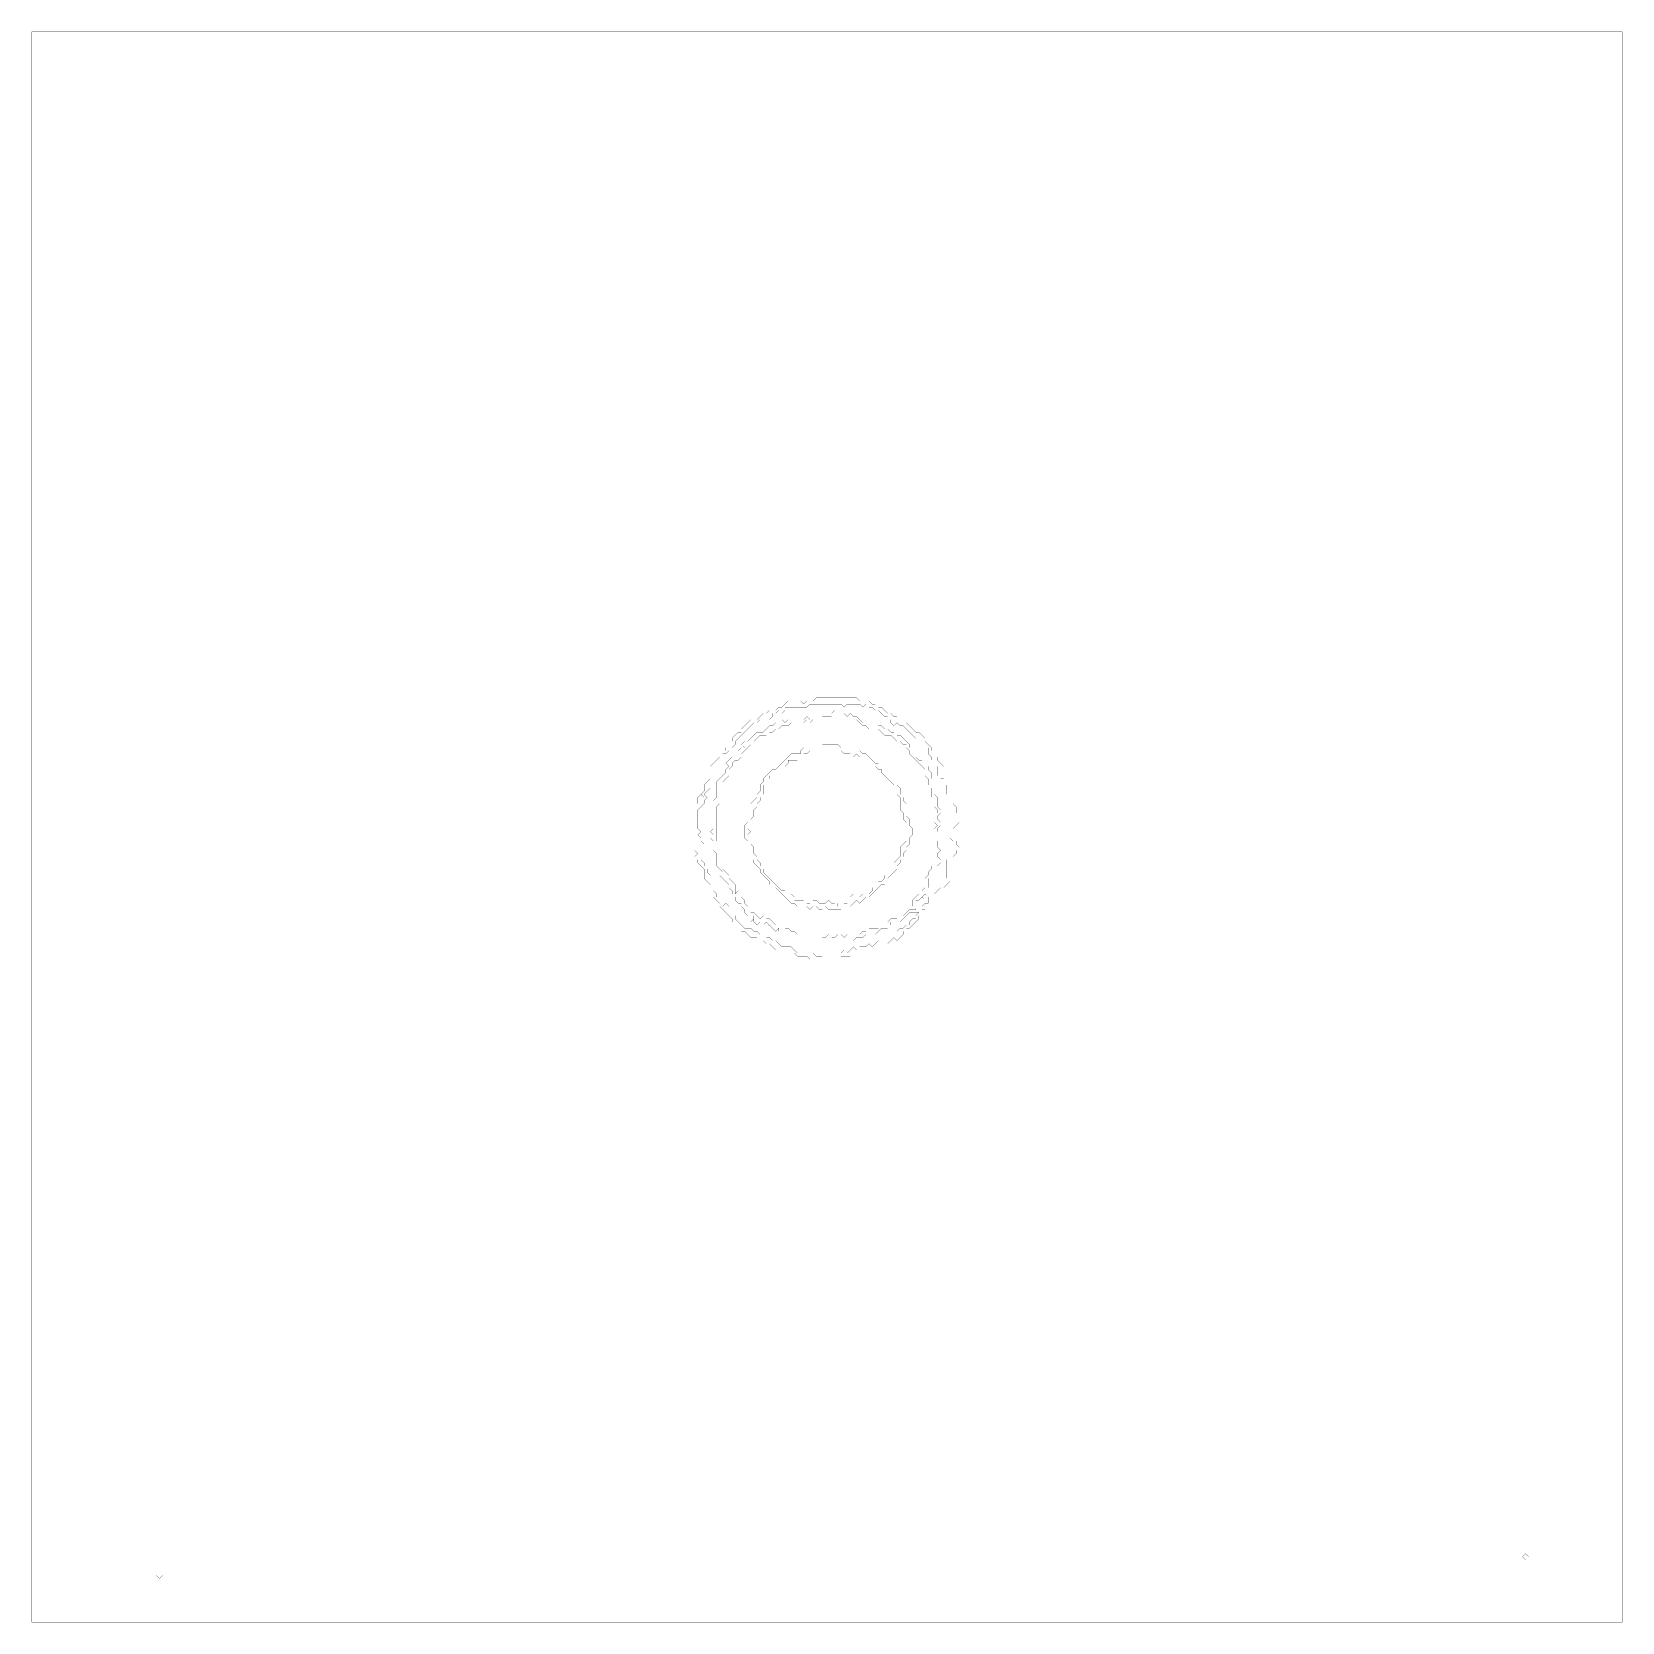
# Model space of a CAD drawing. Header units: metres. Extents: x 0 to 4981, y -4981 to 0.
import ezdxf

# ---------------------------------------------------------------- set-up
doc = ezdxf.new("R2010")
doc.units = ezdxf.units.M
doc.layers.add('conductor', color=1, linetype='Continuous')
doc.layers.add('substrate', color=5, linetype='Continuous')

msp = doc.modelspace()

# ---------------------------------------------------------------- linework, layer by layer
at = {"layer": 'conductor', "const_width": 0.5}
for points in [[(2436.5, -2105.2), (2426.8, -2114.9), (2417, -2114.9), (2407.3, -2114.9), (2397.5, -2114.9), (2387.8, -2114.9), (2378, -2114.9), (2368.3, -2114.9), (2358.6, -2114.9), (2358.6, -2124.6), (2348.8, -2134.4), (2339.1, -2124.6), (2329.3, -2134.4), (2319.6, -2134.4), (2319.6, -2144.1), (2309.8, -2153.9), (2300.1, -2144.1), (2290.3, -2153.9), (2280.6, -2153.9), (2270.8, -2163.6), (2261.1, -2163.6), (2251.3, -2173.4), (2241.6, -2183.1), (2231.9, -2192.9), (2222.1, -2202.6), (2212.4, -2212.4), (2202.6, -2222.1), (2202.6, -2231.9), (2192.9, -2241.6), (2183.1, -2241.6), (2183.1, -2251.3), (2173.4, -2261.1), (2163.6, -2261.1), (2163.6, -2270.8), (2163.6, -2280.6), (2153.9, -2290.3), (2144.1, -2300.1), (2134.4, -2309.8), (2134.4, -2319.6), (2134.4, -2329.3), (2134.4, -2339.1), (2124.6, -2348.8), (2124.6, -2358.6), (2124.6, -2368.3), (2114.9, -2378), (2105.2, -2387.8), (2114.9, -2397.5), (2105.2, -2407.3), (2105.2, -2417), (2095.4, -2426.8), (2085.7, -2436.5), (2085.7, -2446.3), (2085.7, -2456), (2085.7, -2465.8), (2085.7, -2475.5), (2085.7, -2485.3), (2085.7, -2495), (2095.4, -2504.7), (2085.7, -2514.5), (2095.4, -2524.2), (2095.4, -2534), (2105.2, -2543.7), (2095.4, -2553.5), (2085.7, -2563.2), (2095.4, -2573), (2095.4, -2582.7), (2095.4, -2592.5), (2105.2, -2602.2), (2105.2, -2612), (2114.9, -2621.7), (2114.9, -2631.4), (2124.6, -2641.2), (2124.6, -2650.9), (2124.6, -2660.7), (2134.4, -2670.4), (2134.4, -2680.2), (2134.4, -2689.9), (2144.1, -2699.7), (2144.1, -2709.4), (2153.9, -2719.2), (2163.6, -2728.9), (2163.6, -2738.7), (2173.4, -2728.9), (2183.1, -2738.7), (2183.1, -2748.4), (2192.9, -2758.1), (2202.6, -2767.9), (2202.6, -2777.6), (2212.4, -2787.4), (2222.1, -2797.1), (2231.9, -2806.9), (2241.6, -2806.9), (2251.3, -2806.9), (2261.1, -2816.6), (2270.8, -2816.6), (2280.6, -2826.4), (2290.3, -2826.4), (2300.1, -2836.1), (2309.8, -2836.1), (2319.6, -2845.9), (2329.3, -2845.9), (2339.1, -2855.6), (2348.8, -2865.4), (2358.6, -2865.4), (2368.3, -2865.4), (2378, -2865.4), (2387.8, -2875.1), (2397.5, -2884.8), (2407.3, -2884.8), (2417, -2884.8), (2426.8, -2884.8), (2436.5, -2884.8), (2446.3, -2884.8), (2456, -2894.6), (2465.8, -2894.6), (2475.5, -2894.6), (2485.3, -2884.8), (2495, -2884.8), (2504.7, -2884.8), (2514.5, -2884.8), (2524.2, -2884.8), (2534, -2884.8), (2543.7, -2875.1), (2553.5, -2884.8), (2563.2, -2875.1), (2573, -2865.4), (2582.7, -2875.1), (2592.5, -2865.4), (2602.2, -2865.4), (2612, -2865.4), (2621.7, -2855.6), (2631.4, -2865.4), (2641.2, -2855.6), (2650.9, -2845.9), (2660.7, -2845.9), (2670.4, -2845.9), (2680.2, -2836.1), (2689.9, -2826.4), (2699.7, -2826.4), (2709.4, -2826.4), (2709.4, -2816.6), (2719.2, -2806.9), (2728.9, -2806.9), (2738.7, -2797.1), (2748.4, -2797.1), (2748.4, -2787.4), (2758.1, -2777.6), (2767.9, -2777.6), (2767.9, -2767.9), (2777.6, -2758.1), (2767.9, -2758.1), (2758.1, -2758.1), (2748.4, -2758.1), (2738.7, -2767.9), (2728.9, -2777.6), (2719.2, -2787.4), (2709.4, -2787.4), (2699.7, -2787.4), (2689.9, -2787.4), (2689.9, -2797.1), (2680.2, -2806.9), (2670.4, -2806.9), (2660.7, -2806.9), (2650.9, -2816.6), (2641.2, -2826.4), (2631.4, -2826.4), (2621.7, -2826.4), (2612, -2826.4), (2602.2, -2836.1), (2592.5, -2836.1), (2582.7, -2836.1), (2573, -2845.9), (2563.2, -2845.9), (2553.5, -2845.9), (2543.7, -2845.9), (2534, -2845.9), (2524.2, -2845.9), (2514.5, -2845.9), (2504.7, -2845.9), (2495, -2845.9), (2485.3, -2845.9), (2475.5, -2845.9), (2465.8, -2845.9), (2456, -2845.9), (2446.3, -2845.9), (2436.5, -2845.9), (2426.8, -2845.9), (2417, -2845.9), (2407.3, -2845.9), (2397.5, -2845.9), (2387.8, -2836.1), (2378, -2826.4), (2368.3, -2826.4), (2358.6, -2826.4), (2348.8, -2826.4), (2339.1, -2816.6), (2339.1, -2806.9), (2329.3, -2816.6), (2319.6, -2806.9), (2309.8, -2797.1), (2300.1, -2787.4), (2290.3, -2797.1), (2280.6, -2787.4), (2270.8, -2797.1), (2261.1, -2787.4), (2261.1, -2777.6), (2261.1, -2767.9), (2261.1, -2777.6), (2251.3, -2787.4), (2241.6, -2777.6), (2241.6, -2767.9), (2231.9, -2758.1), (2231.9, -2748.4), (2222.1, -2738.7), (2222.1, -2728.9), (2212.4, -2728.9), (2202.6, -2719.2), (2202.6, -2709.4), (2192.9, -2699.7), (2192.9, -2689.9), (2183.1, -2680.2), (2183.1, -2670.4), (2173.4, -2660.7), (2163.6, -2650.9), (2153.9, -2641.2), (2163.6, -2631.4), (2153.9, -2621.7), (2144.1, -2612), (2144.1, -2602.2), (2144.1, -2592.5), (2144.1, -2582.7), (2144.1, -2573), (2134.4, -2563.2), (2134.4, -2553.5), (2134.4, -2543.7), (2134.4, -2534), (2124.6, -2524.2), (2134.4, -2514.5), (2124.6, -2504.7), (2134.4, -2495), (2134.4, -2485.3), (2134.4, -2475.5), (2134.4, -2465.8), (2134.4, -2456), (2134.4, -2446.3), (2134.4, -2436.5), (2134.4, -2426.8), (2134.4, -2417), (2134.4, -2407.3), (2144.1, -2397.5), (2144.1, -2387.8), (2144.1, -2378), (2144.1, -2368.3), (2144.1, -2358.6), (2144.1, -2348.8), (2153.9, -2339.1), (2163.6, -2329.3), (2173.4, -2319.6), (2173.4, -2309.8), (2183.1, -2300.1), (2173.4, -2290.3), (2183.1, -2280.6), (2192.9, -2270.8), (2202.6, -2270.8), (2212.4, -2261.1), (2212.4, -2251.3), (2222.1, -2241.6), (2231.9, -2241.6), (2222.1, -2231.9), (2231.9, -2222.1), (2241.6, -2222.1), (2251.3, -2212.4), (2261.1, -2202.6), (2270.8, -2192.9), (2280.6, -2192.9), (2290.3, -2192.9), (2300.1, -2183.1), (2309.8, -2173.4), (2319.6, -2173.4), (2329.3, -2163.6), (2339.1, -2163.6), (2348.8, -2153.9), (2358.6, -2163.6), (2368.3, -2153.9), (2378, -2153.9), (2387.8, -2153.9), (2397.5, -2153.9), (2407.3, -2153.9), (2417, -2153.9), (2426.8, -2144.1), (2436.5, -2153.9), (2446.3, -2144.1), (2456, -2134.4), (2465.8, -2134.4), (2475.5, -2134.4), (2485.3, -2134.4), (2495, -2134.4), (2504.7, -2134.4), (2514.5, -2124.6), (2524.2, -2134.4), (2534, -2134.4), (2543.7, -2134.4), (2553.5, -2144.1), (2563.2, -2134.4), (2573, -2144.1), (2582.7, -2144.1), (2592.5, -2153.9), (2602.2, -2163.6), (2612, -2163.6), (2621.7, -2163.6), (2631.4, -2163.6), (2641.2, -2163.6), (2650.9, -2173.4), (2660.7, -2173.4), (2670.4, -2183.1), (2680.2, -2183.1), (2689.9, -2192.9), (2699.7, -2192.9), (2709.4, -2202.6), (2719.2, -2202.6), (2728.9, -2212.4), (2738.7, -2222.1), (2748.4, -2231.9), (2748.4, -2241.6), (2758.1, -2251.3), (2767.9, -2261.1), (2767.9, -2270.8), (2777.6, -2280.6), (2787.4, -2280.6), (2797.1, -2290.3), (2806.9, -2300.1), (2806.9, -2309.8), (2816.6, -2319.6), (2816.6, -2329.3), (2816.6, -2339.1), (2826.4, -2348.8), (2826.4, -2358.6), (2826.4, -2368.3), (2826.4, -2378), (2826.4, -2387.8), (2836.1, -2397.5), (2836.1, -2407.3), (2836.1, -2417), (2836.1, -2426.8), (2845.9, -2436.5), (2845.9, -2446.3), (2836.1, -2456), (2836.1, -2465.8), (2845.9, -2475.5), (2845.9, -2485.3), (2836.1, -2495), (2836.1, -2504.7), (2845.9, -2514.5), (2845.9, -2524.2), (2836.1, -2534), (2836.1, -2543.7), (2836.1, -2553.5), (2845.9, -2563.2), (2836.1, -2573), (2836.1, -2582.7), (2845.9, -2592.5), (2845.9, -2602.2), (2836.1, -2612), (2826.4, -2612), (2826.4, -2621.7), (2826.4, -2631.4), (2816.6, -2641.2), (2806.9, -2650.9), (2806.9, -2660.7), (2806.9, -2670.4), (2806.9, -2680.2), (2797.1, -2689.9), (2797.1, -2699.7), (2787.4, -2709.4), (2777.6, -2719.2), (2767.9, -2719.2), (2767.9, -2728.9), (2767.9, -2738.7), (2777.6, -2738.7), (2787.4, -2738.7), (2797.1, -2728.9), (2806.9, -2728.9), (2806.9, -2719.2), (2806.9, -2709.4), (2816.6, -2699.7), (2826.4, -2699.7), (2836.1, -2689.9), (2845.9, -2680.2), (2845.9, -2670.4), (2855.6, -2660.7), (2865.4, -2650.9), (2865.4, -2641.2), (2865.4, -2631.4), (2865.4, -2621.7), (2865.4, -2612), (2865.4, -2602.2), (2865.4, -2592.5), (2875.1, -2582.7), (2884.8, -2573), (2884.8, -2563.2), (2884.8, -2553.5), (2884.8, -2543.7), (2884.8, -2534), (2875.1, -2524.2), (2875.1, -2514.5), (2865.4, -2504.7), (2875.1, -2495), (2884.8, -2485.3), (2884.8, -2475.5), (2884.8, -2465.8), (2884.8, -2456), (2884.8, -2446.3), (2884.8, -2436.5), (2875.1, -2426.8), (2875.1, -2417), (2875.1, -2407.3), (2875.1, -2397.5), (2865.4, -2387.8), (2865.4, -2378), (2865.4, -2368.3), (2865.4, -2358.6), (2855.6, -2348.8), (2855.6, -2339.1), (2845.9, -2339.1), (2836.1, -2329.3), (2836.1, -2319.6), (2836.1, -2309.8), (2836.1, -2300.1), (2826.4, -2290.3), (2816.6, -2280.6), (2816.6, -2270.8), (2806.9, -2261.1), (2806.9, -2251.3), (2806.9, -2241.6), (2797.1, -2231.9), (2787.4, -2222.1), (2777.6, -2212.4), (2767.9, -2212.4), (2758.1, -2202.6), (2748.4, -2192.9), (2738.7, -2183.1), (2728.9, -2173.4), (2719.2, -2173.4), (2709.4, -2163.6), (2699.7, -2173.4), (2689.9, -2163.6), (2689.9, -2153.9), (2680.2, -2144.1), (2670.4, -2144.1), (2660.7, -2134.4), (2650.9, -2124.6), (2641.2, -2124.6), (2631.4, -2114.9), (2621.7, -2114.9), (2612, -2105.2), (2602.2, -2114.9), (2592.5, -2105.2), (2582.7, -2105.2), (2573, -2105.2), (2563.2, -2105.2), (2553.5, -2105.2), (2543.7, -2114.9), (2534, -2105.2), (2524.2, -2105.2), (2514.5, -2105.2), (2504.7, -2105.2), (2495, -2105.2), (2485.3, -2105.2), (2475.5, -2105.2), (2465.8, -2105.2), (2456, -2105.2), (2446.3, -2105.2)], [(2436.5, -2251.3), (2426.8, -2261.1), (2417, -2261.1), (2407.3, -2270.8), (2397.5, -2280.6), (2387.8, -2280.6), (2378, -2280.6), (2368.3, -2280.6), (2368.3, -2290.3), (2358.6, -2300.1), (2348.8, -2300.1), (2339.1, -2309.8), (2329.3, -2319.6), (2319.6, -2329.3), (2309.8, -2329.3), (2309.8, -2339.1), (2300.1, -2348.8), (2290.3, -2358.6), (2290.3, -2368.3), (2290.3, -2378), (2290.3, -2387.8), (2280.6, -2397.5), (2280.6, -2407.3), (2270.8, -2417), (2270.8, -2426.8), (2261.1, -2436.5), (2261.1, -2446.3), (2261.1, -2456), (2251.3, -2465.8), (2251.3, -2475.5), (2251.3, -2485.3), (2241.6, -2495), (2251.3, -2504.7), (2241.6, -2514.5), (2251.3, -2524.2), (2251.3, -2534), (2251.3, -2543.7), (2261.1, -2553.5), (2261.1, -2563.2), (2261.1, -2573), (2270.8, -2582.7), (2270.8, -2592.5), (2280.6, -2602.2), (2280.6, -2612), (2290.3, -2621.7), (2290.3, -2631.4), (2300.1, -2641.2), (2309.8, -2650.9), (2319.6, -2660.7), (2329.3, -2670.4), (2339.1, -2680.2), (2348.8, -2689.9), (2358.6, -2689.9), (2368.3, -2699.7), (2378, -2699.7), (2387.8, -2709.4), (2387.8, -2719.2), (2397.5, -2719.2), (2407.3, -2719.2), (2417, -2719.2), (2426.8, -2728.9), (2436.5, -2728.9), (2446.3, -2719.2), (2456, -2719.2), (2465.8, -2728.9), (2475.5, -2728.9), (2485.3, -2728.9), (2495, -2719.2), (2504.7, -2728.9), (2514.5, -2728.9), (2524.2, -2738.7), (2524.2, -2728.9), (2534, -2719.2), (2543.7, -2728.9), (2553.5, -2728.9), (2563.2, -2719.2), (2563.2, -2709.4), (2573, -2699.7), (2582.7, -2709.4), (2592.5, -2709.4), (2602.2, -2699.7), (2612, -2699.7), (2621.7, -2699.7), (2631.4, -2689.9), (2631.4, -2680.2), (2641.2, -2670.4), (2650.9, -2660.7), (2660.7, -2660.7), (2670.4, -2650.9), (2670.4, -2641.2), (2680.2, -2631.4), (2689.9, -2621.7), (2699.7, -2612), (2699.7, -2602.2), (2709.4, -2592.5), (2719.2, -2582.7), (2719.2, -2573), (2719.2, -2563.2), (2719.2, -2553.5), (2728.9, -2543.7), (2738.7, -2534), (2738.7, -2524.2), (2738.7, -2514.5), (2738.7, -2504.7), (2738.7, -2495), (2738.7, -2485.3), (2738.7, -2475.5), (2728.9, -2465.8), (2728.9, -2456), (2728.9, -2446.3), (2719.2, -2436.5), (2719.2, -2426.8), (2719.2, -2417), (2719.2, -2407.3), (2719.2, -2397.5), (2709.4, -2387.8), (2709.4, -2378), (2699.7, -2368.3), (2699.7, -2358.6), (2689.9, -2348.8), (2680.2, -2339.1), (2670.4, -2329.3), (2660.7, -2319.6), (2660.7, -2309.8), (2650.9, -2309.8), (2641.2, -2300.1), (2631.4, -2300.1), (2621.7, -2290.3), (2612, -2280.6), (2602.2, -2270.8), (2592.5, -2270.8), (2582.7, -2261.1), (2573, -2270.8), (2563.2, -2261.1), (2553.5, -2261.1), (2543.7, -2261.1), (2534, -2251.3), (2524.2, -2251.3), (2514.5, -2251.3), (2504.7, -2251.3), (2495, -2251.3), (2485.3, -2251.3), (2475.5, -2251.3), (2465.8, -2251.3), (2456, -2251.3), (2446.3, -2251.3)], [(2787.4, -2709.4), (2797.1, -2699.7), (2806.9, -2709.4), (2797.1, -2719.2)], [(2290.3, -2797.1), (2300.1, -2787.4), (2309.8, -2797.1), (2300.1, -2806.9)]]:
    msp.add_lwpolyline(points, close=True, dxfattribs=at)
at = {"layer": 'substrate', "const_width": 0.5}
for points in [[(0, 0), (0, -9.7), (0, -19.5), (0, -29.2), (0, -39), (0, -48.7), (0, -58.5), (0, -68.2), (0, -78), (0, -87.7), (0, -97.5), (0, -107.2), (0, -117), (0, -126.7), (0, -136.4), (0, -146.2), (0, -155.9), (0, -165.7), (0, -175.4), (0, -185.2), (0, -194.9), (0, -204.7), (0, -214.4), (0, -224.2), (0, -233.9), (0, -243.7), (0, -253.4), (0, -263.1), (0, -272.9), (0, -282.6), (0, -292.4), (0, -302.1), (0, -311.9), (0, -321.6), (0, -331.4), (0, -341.1), (0, -350.9), (0, -360.6), (0, -370.4), (0, -380.1), (0, -389.8), (0, -399.6), (0, -409.3), (0, -419.1), (0, -428.8), (0, -438.6), (0, -448.3), (0, -458.1), (0, -467.8), (0, -477.6), (0, -487.3), (0, -497.1), (0, -506.8), (0, -516.5), (0, -526.3), (0, -536), (0, -545.8), (0, -555.5), (0, -565.3), (0, -575), (0, -584.8), (0, -594.5), (0, -604.3), (0, -614), (0, -623.8), (0, -633.5), (0, -643.2), (0, -653), (0, -662.7), (0, -672.5), (0, -682.2), (0, -692), (0, -701.7), (0, -711.5), (0, -721.2), (0, -731), (0, -740.7), (0, -750.4), (0, -760.2), (0, -769.9), (0, -779.7), (0, -789.4), (0, -799.2), (0, -808.9), (0, -818.7), (0, -828.4), (0, -838.2), (0, -847.9), (0, -857.7), (0, -867.4), (0, -877.1), (0, -886.9), (0, -896.6), (0, -906.4), (0, -916.1), (0, -925.9), (0, -935.6), (0, -945.4), (0, -955.1), (0, -964.9), (0, -974.6), (0, -984.4), (0, -994.1), (0, -1003.8), (0, -1013.6), (0, -1023.3), (0, -1033.1), (0, -1042.8), (0, -1052.6), (0, -1062.3), (0, -1072.1), (0, -1081.8), (0, -1091.6), (0, -1101.3), (0, -1111.1), (0, -1120.8), (0, -1130.5), (0, -1140.3), (0, -1150), (0, -1159.8), (0, -1169.5), (0, -1179.3), (0, -1189), (0, -1198.8), (0, -1208.5), (0, -1218.3), (0, -1228), (0, -1237.8), (0, -1247.5), (0, -1257.2), (0, -1267), (0, -1276.7), (0, -1286.5), (0, -1296.2), (0, -1306), (0, -1315.7), (0, -1325.5), (0, -1335.2), (0, -1345), (0, -1354.7), (0, -1364.5), (0, -1374.2), (0, -1383.9), (0, -1393.7), (0, -1403.4), (0, -1413.2), (0, -1422.9), (0, -1432.7), (0, -1442.4), (0, -1452.2), (0, -1461.9), (0, -1471.7), (0, -1481.4), (0, -1491.2), (0, -1500.9), (0, -1510.6), (0, -1520.4), (0, -1530.1), (0, -1539.9), (0, -1549.6), (0, -1559.4), (0, -1569.1), (0, -1578.9), (0, -1588.6), (0, -1598.4), (0, -1608.1), (0, -1617.9), (0, -1627.6), (0, -1637.3), (0, -1647.1), (0, -1656.8), (0, -1666.6), (0, -1676.3), (0, -1686.1), (0, -1695.8), (0, -1705.6), (0, -1715.3), (0, -1725.1), (0, -1734.8), (0, -1744.6), (0, -1754.3), (0, -1764), (0, -1773.8), (0, -1783.5), (0, -1793.3), (0, -1803), (0, -1812.8), (0, -1822.5), (0, -1832.3), (0, -1842), (0, -1851.8), (0, -1861.5), (0, -1871.2), (0, -1881), (0, -1890.7), (0, -1900.5), (0, -1910.2), (0, -1920), (0, -1929.7), (0, -1939.5), (0, -1949.2), (0, -1959), (0, -1968.7), (0, -1978.5), (0, -1988.2), (0, -1997.9), (0, -2007.7), (0, -2017.4), (0, -2027.2), (0, -2036.9), (0, -2046.7), (0, -2056.4), (0, -2066.2), (0, -2075.9), (0, -2085.7), (0, -2095.4), (0, -2105.2), (0, -2114.9), (0, -2124.6), (0, -2134.4), (0, -2144.1), (0, -2153.9), (0, -2163.6), (0, -2173.4), (0, -2183.1), (0, -2192.9), (0, -2202.6), (0, -2212.4), (0, -2222.1), (0, -2231.9), (0, -2241.6), (0, -2251.3), (0, -2261.1), (0, -2270.8), (0, -2280.6), (0, -2290.3), (0, -2300.1), (0, -2309.8), (0, -2319.6), (0, -2329.3), (0, -2339.1), (0, -2348.8), (0, -2358.6), (0, -2368.3), (0, -2378), (0, -2387.8), (0, -2397.5), (0, -2407.3), (0, -2417), (0, -2426.8), (0, -2436.5), (0, -2446.3), (0, -2456), (0, -2465.8), (0, -2475.5), (0, -2485.3), (0, -2495), (0, -2504.7), (0, -2514.5), (0, -2524.2), (0, -2534), (0, -2543.7), (0, -2553.5), (0, -2563.2), (0, -2573), (0, -2582.7), (0, -2592.5), (0, -2602.2), (0, -2612), (0, -2621.7), (0, -2631.4), (0, -2641.2), (0, -2650.9), (0, -2660.7), (0, -2670.4), (0, -2680.2), (0, -2689.9), (0, -2699.7), (0, -2709.4), (0, -2719.2), (0, -2728.9), (0, -2738.7), (0, -2748.4), (0, -2758.1), (0, -2767.9), (0, -2777.6), (0, -2787.4), (0, -2797.1), (0, -2806.9), (0, -2816.6), (0, -2826.4), (0, -2836.1), (0, -2845.9), (0, -2855.6), (0, -2865.4), (0, -2875.1), (0, -2884.8), (0, -2894.6), (0, -2904.3), (0, -2914.1), (0, -2923.8), (0, -2933.6), (0, -2943.3), (0, -2953.1), (0, -2962.8), (0, -2972.6), (0, -2982.3), (0, -2992.1), (0, -3001.8), (0, -3011.5), (0, -3021.3), (0, -3031), (0, -3040.8), (0, -3050.5), (0, -3060.3), (0, -3070), (0, -3079.8), (0, -3089.5), (0, -3099.3), (0, -3109), (0, -3118.8), (0, -3128.5), (0, -3138.2), (0, -3148), (0, -3157.7), (0, -3167.5), (0, -3177.2), (0, -3187), (0, -3196.7), (0, -3206.5), (0, -3216.2), (0, -3226), (0, -3235.7), (0, -3245.4), (0, -3255.2), (0, -3264.9), (0, -3274.7), (0, -3284.4), (0, -3294.2), (0, -3303.9), (0, -3313.7), (0, -3323.4), (0, -3333.2), (0, -3342.9), (0, -3352.7), (0, -3362.4), (0, -3372.1), (0, -3381.9), (0, -3391.6), (0, -3401.4), (0, -3411.1), (0, -3420.9), (0, -3430.6), (0, -3440.4), (0, -3450.1), (0, -3459.9), (0, -3469.6), (0, -3479.4), (0, -3489.1), (0, -3498.8), (0, -3508.6), (0, -3518.3), (0, -3528.1), (0, -3537.8), (0, -3547.6), (0, -3557.3), (0, -3567.1), (0, -3576.8), (0, -3586.6), (0, -3596.3), (0, -3606.1), (0, -3615.8), (0, -3625.5), (0, -3635.3), (0, -3645), (0, -3654.8), (0, -3664.5), (0, -3674.3), (0, -3684), (0, -3693.8), (0, -3703.5), (0, -3713.3), (0, -3723), (0, -3732.8), (0, -3742.5), (0, -3752.2), (0, -3762), (0, -3771.7), (0, -3781.5), (0, -3791.2), (0, -3801), (0, -3810.7), (0, -3820.5), (0, -3830.2), (0, -3840), (0, -3849.7), (0, -3859.5), (0, -3869.2), (0, -3878.9), (0, -3888.7), (0, -3898.4), (0, -3908.2), (0, -3917.9), (0, -3927.7), (0, -3937.4), (0, -3947.2), (0, -3956.9), (0, -3966.7), (0, -3976.4), (0, -3986.2), (0, -3995.9), (0, -4005.6), (0, -4015.4), (0, -4025.1), (0, -4034.9), (0, -4044.6), (0, -4054.4), (0, -4064.1), (0, -4073.9), (0, -4083.6), (0, -4093.4), (0, -4103.1), (0, -4112.9), (0, -4122.6), (0, -4132.3), (0, -4142.1), (0, -4151.8), (0, -4161.6), (0, -4171.3), (0, -4181.1), (0, -4190.8), (0, -4200.6), (0, -4210.3), (0, -4220.1), (0, -4229.8), (0, -4239.6), (0, -4249.3), (0, -4259), (0, -4268.8), (0, -4278.5), (0, -4288.3), (0, -4298), (0, -4307.8), (0, -4317.5), (0, -4327.3), (0, -4337), (0, -4346.8), (0, -4356.5), (0, -4366.2), (0, -4376), (0, -4385.7), (0, -4395.5), (0, -4405.2), (0, -4415), (0, -4424.7), (0, -4434.5), (0, -4444.2), (0, -4454), (0, -4463.7), (0, -4473.5), (0, -4483.2), (0, -4492.9), (0, -4502.7), (0, -4512.4), (0, -4522.2), (0, -4531.9), (0, -4541.7), (0, -4551.4), (0, -4561.2), (0, -4570.9), (0, -4580.7), (0, -4590.4), (0, -4600.2), (0, -4609.9), (0, -4619.6), (0, -4629.4), (0, -4639.1), (0, -4648.9), (0, -4658.6), (0, -4668.4), (0, -4678.1), (0, -4687.9), (0, -4697.6), (0, -4707.4), (0, -4717.1), (0, -4726.9), (0, -4736.6), (0, -4746.3), (0, -4756.1), (0, -4765.8), (0, -4775.6), (0, -4785.3), (0, -4795.1), (0, -4804.8), (0, -4814.6), (0, -4824.3), (0, -4834.1), (0, -4843.8), (0, -4853.6), (0, -4863.3), (0, -4873), (0, -4882.8), (0, -4892.5), (0, -4902.3), (0, -4912), (0, -4921.8), (0, -4931.5), (0, -4941.3), (0, -4951), (0, -4960.8), (0, -4970.5), (0, -4980.3), (9.7, -4980.3), (19.5, -4980.3), (29.2, -4980.3), (39, -4980.3), (48.7, -4980.3), (58.5, -4980.3), (68.2, -4980.3), (78, -4980.3), (87.7, -4980.3), (97.5, -4980.3), (107.2, -4980.3), (117, -4980.3), (126.7, -4980.3), (136.4, -4980.3), (146.2, -4980.3), (155.9, -4980.3), (165.7, -4980.3), (175.4, -4980.3), (185.2, -4980.3), (194.9, -4980.3), (204.7, -4980.3), (214.4, -4980.3), (224.2, -4980.3), (233.9, -4980.3), (243.7, -4980.3), (253.4, -4980.3), (263.1, -4980.3), (272.9, -4980.3), (282.6, -4980.3), (292.4, -4980.3), (302.1, -4980.3), (311.9, -4980.3), (321.6, -4980.3), (331.4, -4980.3), (341.1, -4980.3), (350.9, -4980.3), (360.6, -4980.3), (370.4, -4980.3), (380.1, -4980.3), (389.8, -4980.3), (399.6, -4980.3), (409.3, -4980.3), (419.1, -4980.3), (428.8, -4980.3), (438.6, -4980.3), (448.3, -4980.3), (458.1, -4980.3), (467.8, -4980.3), (477.6, -4980.3), (487.3, -4980.3), (497.1, -4980.3), (506.8, -4980.3), (516.5, -4980.3), (526.3, -4980.3), (536, -4980.3), (545.8, -4980.3), (555.5, -4980.3), (565.3, -4980.3), (575, -4980.3), (584.8, -4980.3), (594.5, -4980.3), (604.3, -4980.3), (614, -4980.3), (623.8, -4980.3), (633.5, -4980.3), (643.2, -4980.3), (653, -4980.3), (662.7, -4980.3), (672.5, -4980.3), (682.2, -4980.3), (692, -4980.3), (701.7, -4980.3), (711.5, -4980.3), (721.2, -4980.3), (731, -4980.3), (740.7, -4980.3), (750.4, -4980.3), (760.2, -4980.3), (769.9, -4980.3), (779.7, -4980.3), (789.4, -4980.3), (799.2, -4980.3), (808.9, -4980.3), (818.7, -4980.3), (828.4, -4980.3), (838.2, -4980.3), (847.9, -4980.3), (857.7, -4980.3), (867.4, -4980.3), (877.1, -4980.3), (886.9, -4980.3), (896.6, -4980.3), (906.4, -4980.3), (916.1, -4980.3), (925.9, -4980.3), (935.6, -4980.3), (945.4, -4980.3), (955.1, -4980.3), (964.9, -4980.3), (974.6, -4980.3), (984.4, -4980.3), (994.1, -4980.3), (1003.8, -4980.3), (1013.6, -4980.3), (1023.3, -4980.3), (1033.1, -4980.3), (1042.8, -4980.3), (1052.6, -4980.3), (1062.3, -4980.3), (1072.1, -4980.3), (1081.8, -4980.3), (1091.6, -4980.3), (1101.3, -4980.3), (1111.1, -4980.3), (1120.8, -4980.3), (1130.5, -4980.3), (1140.3, -4980.3), (1150, -4980.3), (1159.8, -4980.3), (1169.5, -4980.3), (1179.3, -4980.3), (1189, -4980.3), (1198.8, -4980.3), (1208.5, -4980.3), (1218.3, -4980.3), (1228, -4980.3), (1237.8, -4980.3), (1247.5, -4980.3), (1257.2, -4980.3), (1267, -4980.3), (1276.7, -4980.3), (1286.5, -4980.3), (1296.2, -4980.3), (1306, -4980.3), (1315.7, -4980.3), (1325.5, -4980.3), (1335.2, -4980.3), (1345, -4980.3), (1354.7, -4980.3), (1364.5, -4980.3), (1374.2, -4980.3), (1383.9, -4980.3), (1393.7, -4980.3), (1403.4, -4980.3), (1413.2, -4980.3), (1422.9, -4980.3), (1432.7, -4980.3), (1442.4, -4980.3), (1452.2, -4980.3), (1461.9, -4980.3), (1471.7, -4980.3), (1481.4, -4980.3), (1491.2, -4980.3), (1500.9, -4980.3), (1510.6, -4980.3), (1520.4, -4980.3), (1530.1, -4980.3), (1539.9, -4980.3), (1549.6, -4980.3), (1559.4, -4980.3), (1569.1, -4980.3), (1578.9, -4980.3), (1588.6, -4980.3), (1598.4, -4980.3), (1608.1, -4980.3), (1617.9, -4980.3), (1627.6, -4980.3), (1637.3, -4980.3), (1647.1, -4980.3), (1656.8, -4980.3), (1666.6, -4980.3), (1676.3, -4980.3), (1686.1, -4980.3), (1695.8, -4980.3), (1705.6, -4980.3), (1715.3, -4980.3), (1725.1, -4980.3), (1734.8, -4980.3), (1744.6, -4980.3), (1754.3, -4980.3), (1764, -4980.3), (1773.8, -4980.3), (1783.5, -4980.3), (1793.3, -4980.3), (1803, -4980.3), (1812.8, -4980.3), (1822.5, -4980.3), (1832.3, -4980.3), (1842, -4980.3), (1851.8, -4980.3), (1861.5, -4980.3), (1871.2, -4980.3), (1881, -4980.3), (1890.7, -4980.3), (1900.5, -4980.3), (1910.2, -4980.3), (1920, -4980.3), (1929.7, -4980.3), (1939.5, -4980.3), (1949.2, -4980.3), (1959, -4980.3), (1968.7, -4980.3), (1978.5, -4980.3), (1988.2, -4980.3), (1997.9, -4980.3), (2007.7, -4980.3), (2017.4, -4980.3), (2027.2, -4980.3), (2036.9, -4980.3), (2046.7, -4980.3), (2056.4, -4980.3), (2066.2, -4980.3), (2075.9, -4980.3), (2085.7, -4980.3), (2095.4, -4980.3), (2105.2, -4980.3), (2114.9, -4980.3), (2124.6, -4980.3), (2134.4, -4980.3), (2144.1, -4980.3), (2153.9, -4980.3), (2163.6, -4980.3), (2173.4, -4980.3), (2183.1, -4980.3), (2192.9, -4980.3), (2202.6, -4980.3), (2212.4, -4980.3), (2222.1, -4980.3), (2231.9, -4980.3), (2241.6, -4980.3), (2251.3, -4980.3), (2261.1, -4980.3), (2270.8, -4980.3), (2280.6, -4980.3), (2290.3, -4980.3), (2300.1, -4980.3), (2309.8, -4980.3), (2319.6, -4980.3), (2329.3, -4980.3), (2339.1, -4980.3), (2348.8, -4980.3), (2358.6, -4980.3), (2368.3, -4980.3), (2378, -4980.3), (2387.8, -4980.3), (2397.5, -4980.3), (2407.3, -4980.3), (2417, -4980.3), (2426.8, -4980.3), (2436.5, -4980.3), (2446.3, -4980.3), (2456, -4980.3), (2465.8, -4980.3), (2475.5, -4980.3), (2485.3, -4980.3), (2495, -4980.3), (2504.7, -4980.3), (2514.5, -4980.3), (2524.2, -4980.3), (2534, -4980.3), (2543.7, -4980.3), (2553.5, -4980.3), (2563.2, -4980.3), (2573, -4980.3), (2582.7, -4980.3), (2592.5, -4980.3), (2602.2, -4980.3), (2612, -4980.3), (2621.7, -4980.3), (2631.4, -4980.3), (2641.2, -4980.3), (2650.9, -4980.3), (2660.7, -4980.3), (2670.4, -4980.3), (2680.2, -4980.3), (2689.9, -4980.3), (2699.7, -4980.3), (2709.4, -4980.3), (2719.2, -4980.3), (2728.9, -4980.3), (2738.7, -4980.3), (2748.4, -4980.3), (2758.1, -4980.3), (2767.9, -4980.3), (2777.6, -4980.3), (2787.4, -4980.3), (2797.1, -4980.3), (2806.9, -4980.3), (2816.6, -4980.3), (2826.4, -4980.3), (2836.1, -4980.3), (2845.9, -4980.3), (2855.6, -4980.3), (2865.4, -4980.3), (2875.1, -4980.3), (2884.8, -4980.3), (2894.6, -4980.3), (2904.3, -4980.3), (2914.1, -4980.3), (2923.8, -4980.3), (2933.6, -4980.3), (2943.3, -4980.3), (2953.1, -4980.3), (2962.8, -4980.3), (2972.6, -4980.3), (2982.3, -4980.3), (2992.1, -4980.3), (3001.8, -4980.3), (3011.5, -4980.3), (3021.3, -4980.3), (3031, -4980.3), (3040.8, -4980.3), (3050.5, -4980.3), (3060.3, -4980.3), (3070, -4980.3), (3079.8, -4980.3), (3089.5, -4980.3), (3099.3, -4980.3), (3109, -4980.3), (3118.8, -4980.3), (3128.5, -4980.3), (3138.2, -4980.3), (3148, -4980.3), (3157.7, -4980.3), (3167.5, -4980.3), (3177.2, -4980.3), (3187, -4980.3), (3196.7, -4980.3), (3206.5, -4980.3), (3216.2, -4980.3), (3226, -4980.3), (3235.7, -4980.3), (3245.4, -4980.3), (3255.2, -4980.3), (3264.9, -4980.3), (3274.7, -4980.3), (3284.4, -4980.3), (3294.2, -4980.3), (3303.9, -4980.3), (3313.7, -4980.3), (3323.4, -4980.3), (3333.2, -4980.3), (3342.9, -4980.3), (3352.7, -4980.3), (3362.4, -4980.3), (3372.1, -4980.3), (3381.9, -4980.3), (3391.6, -4980.3), (3401.4, -4980.3), (3411.1, -4980.3), (3420.9, -4980.3), (3430.6, -4980.3), (3440.4, -4980.3), (3450.1, -4980.3), (3459.9, -4980.3), (3469.6, -4980.3), (3479.4, -4980.3), (3489.1, -4980.3), (3498.8, -4980.3), (3508.6, -4980.3), (3518.3, -4980.3), (3528.1, -4980.3), (3537.8, -4980.3), (3547.6, -4980.3), (3557.3, -4980.3), (3567.1, -4980.3), (3576.8, -4980.3), (3586.6, -4980.3), (3596.3, -4980.3), (3606.1, -4980.3), (3615.8, -4980.3), (3625.5, -4980.3), (3635.3, -4980.3), (3645, -4980.3), (3654.8, -4980.3), (3664.5, -4980.3), (3674.3, -4980.3), (3684, -4980.3), (3693.8, -4980.3), (3703.5, -4980.3), (3713.3, -4980.3), (3723, -4980.3), (3732.8, -4980.3), (3742.5, -4980.3), (3752.2, -4980.3), (3762, -4980.3), (3771.7, -4980.3), (3781.5, -4980.3), (3791.2, -4980.3), (3801, -4980.3), (3810.7, -4980.3), (3820.5, -4980.3), (3830.2, -4980.3), (3840, -4980.3), (3849.7, -4980.3), (3859.5, -4980.3), (3869.2, -4980.3), (3878.9, -4980.3), (3888.7, -4980.3), (3898.4, -4980.3), (3908.2, -4980.3), (3917.9, -4980.3), (3927.7, -4980.3), (3937.4, -4980.3), (3947.2, -4980.3), (3956.9, -4980.3), (3966.7, -4980.3), (3976.4, -4980.3), (3986.2, -4980.3), (3995.9, -4980.3), (4005.6, -4980.3), (4015.4, -4980.3), (4025.1, -4980.3), (4034.9, -4980.3), (4044.6, -4980.3), (4054.4, -4980.3), (4064.1, -4980.3), (4073.9, -4980.3), (4083.6, -4980.3), (4093.4, -4980.3), (4103.1, -4980.3), (4112.9, -4980.3), (4122.6, -4980.3), (4132.3, -4980.3), (4142.1, -4980.3), (4151.8, -4980.3), (4161.6, -4980.3), (4171.3, -4980.3), (4181.1, -4980.3), (4190.8, -4980.3), (4200.6, -4980.3), (4210.3, -4980.3), (4220.1, -4980.3), (4229.8, -4980.3), (4239.6, -4980.3), (4249.3, -4980.3), (4259, -4980.3), (4268.8, -4980.3), (4278.5, -4980.3), (4288.3, -4980.3), (4298, -4980.3), (4307.8, -4980.3), (4317.5, -4980.3), (4327.3, -4980.3), (4337, -4980.3), (4346.8, -4980.3), (4356.5, -4980.3), (4366.2, -4980.3), (4376, -4980.3), (4385.7, -4980.3), (4395.5, -4980.3), (4405.2, -4980.3), (4415, -4980.3), (4424.7, -4980.3), (4434.5, -4980.3), (4444.2, -4980.3), (4454, -4980.3), (4463.7, -4980.3), (4473.5, -4980.3), (4483.2, -4980.3), (4492.9, -4980.3), (4502.7, -4980.3), (4512.4, -4980.3), (4522.2, -4980.3), (4531.9, -4980.3), (4541.7, -4980.3), (4551.4, -4980.3), (4561.2, -4980.3), (4570.9, -4980.3), (4580.7, -4980.3), (4590.4, -4980.3), (4600.2, -4980.3), (4609.9, -4980.3), (4619.6, -4980.3), (4629.4, -4980.3), (4639.1, -4980.3), (4648.9, -4980.3), (4658.6, -4980.3), (4668.4, -4980.3), (4678.1, -4980.3), (4687.9, -4980.3), (4697.6, -4980.3), (4707.4, -4980.3), (4717.1, -4980.3), (4726.9, -4980.3), (4736.6, -4980.3), (4746.3, -4980.3), (4756.1, -4980.3), (4765.8, -4980.3), (4775.6, -4980.3), (4785.3, -4980.3), (4795.1, -4980.3), (4804.8, -4980.3), (4814.6, -4980.3), (4824.3, -4980.3), (4834.1, -4980.3), (4843.8, -4980.3), (4853.6, -4980.3), (4863.3, -4980.3), (4873, -4980.3), (4882.8, -4980.3), (4892.5, -4980.3), (4902.3, -4980.3), (4912, -4980.3), (4921.8, -4980.3), (4931.5, -4980.3), (4941.3, -4980.3), (4951, -4980.3), (4960.8, -4980.3), (4970.5, -4980.3), (4980.3, -4980.3), (4980.3, -4970.5), (4980.3, -4960.8), (4980.3, -4951), (4980.3, -4941.3), (4980.3, -4931.5), (4980.3, -4921.8), (4980.3, -4912), (4980.3, -4902.3), (4980.3, -4892.5), (4980.3, -4882.8), (4980.3, -4873), (4980.3, -4863.3), (4980.3, -4853.6), (4980.3, -4843.8), (4980.3, -4834.1), (4980.3, -4824.3), (4980.3, -4814.6), (4980.3, -4804.8), (4980.3, -4795.1), (4980.3, -4785.3), (4980.3, -4775.6), (4980.3, -4765.8), (4980.3, -4756.1), (4980.3, -4746.3), (4980.3, -4736.6), (4980.3, -4726.9), (4980.3, -4717.1), (4980.3, -4707.4), (4980.3, -4697.6), (4980.3, -4687.9), (4980.3, -4678.1), (4980.3, -4668.4), (4980.3, -4658.6), (4980.3, -4648.9), (4980.3, -4639.1), (4980.3, -4629.4), (4980.3, -4619.6), (4980.3, -4609.9), (4980.3, -4600.2), (4980.3, -4590.4), (4980.3, -4580.7), (4980.3, -4570.9), (4980.3, -4561.2), (4980.3, -4551.4), (4980.3, -4541.7), (4980.3, -4531.9), (4980.3, -4522.2), (4980.3, -4512.4), (4980.3, -4502.7), (4980.3, -4492.9), (4980.3, -4483.2), (4980.3, -4473.5), (4980.3, -4463.7), (4980.3, -4454), (4980.3, -4444.2), (4980.3, -4434.5), (4980.3, -4424.7), (4980.3, -4415), (4980.3, -4405.2), (4980.3, -4395.5), (4980.3, -4385.7), (4980.3, -4376), (4980.3, -4366.2), (4980.3, -4356.5), (4980.3, -4346.8), (4980.3, -4337), (4980.3, -4327.3), (4980.3, -4317.5), (4980.3, -4307.8), (4980.3, -4298), (4980.3, -4288.3), (4980.3, -4278.5), (4980.3, -4268.8), (4980.3, -4259), (4980.3, -4249.3), (4980.3, -4239.6), (4980.3, -4229.8), (4980.3, -4220.1), (4980.3, -4210.3), (4980.3, -4200.6), (4980.3, -4190.8), (4980.3, -4181.1), (4980.3, -4171.3), (4980.3, -4161.6), (4980.3, -4151.8), (4980.3, -4142.1), (4980.3, -4132.3), (4980.3, -4122.6), (4980.3, -4112.9), (4980.3, -4103.1), (4980.3, -4093.4), (4980.3, -4083.6), (4980.3, -4073.9), (4980.3, -4064.1), (4980.3, -4054.4), (4980.3, -4044.6), (4980.3, -4034.9), (4980.3, -4025.1), (4980.3, -4015.4), (4980.3, -4005.6), (4980.3, -3995.9), (4980.3, -3986.2), (4980.3, -3976.4), (4980.3, -3966.7), (4980.3, -3956.9), (4980.3, -3947.2), (4980.3, -3937.4), (4980.3, -3927.7), (4980.3, -3917.9), (4980.3, -3908.2), (4980.3, -3898.4), (4980.3, -3888.7), (4980.3, -3878.9), (4980.3, -3869.2), (4980.3, -3859.5), (4980.3, -3849.7), (4980.3, -3840), (4980.3, -3830.2), (4980.3, -3820.5), (4980.3, -3810.7), (4980.3, -3801), (4980.3, -3791.2), (4980.3, -3781.5), (4980.3, -3771.7), (4980.3, -3762), (4980.3, -3752.2), (4980.3, -3742.5), (4980.3, -3732.8), (4980.3, -3723), (4980.3, -3713.3), (4980.3, -3703.5), (4980.3, -3693.8), (4980.3, -3684), (4980.3, -3674.3), (4980.3, -3664.5), (4980.3, -3654.8), (4980.3, -3645), (4980.3, -3635.3), (4980.3, -3625.5), (4980.3, -3615.8), (4980.3, -3606.1), (4980.3, -3596.3), (4980.3, -3586.6), (4980.3, -3576.8), (4980.3, -3567.1), (4980.3, -3557.3), (4980.3, -3547.6), (4980.3, -3537.8), (4980.3, -3528.1), (4980.3, -3518.3), (4980.3, -3508.6), (4980.3, -3498.8), (4980.3, -3489.1), (4980.3, -3479.4), (4980.3, -3469.6), (4980.3, -3459.9), (4980.3, -3450.1), (4980.3, -3440.4), (4980.3, -3430.6), (4980.3, -3420.9), (4980.3, -3411.1), (4980.3, -3401.4), (4980.3, -3391.6), (4980.3, -3381.9), (4980.3, -3372.1), (4980.3, -3362.4), (4980.3, -3352.7), (4980.3, -3342.9), (4980.3, -3333.2), (4980.3, -3323.4), (4980.3, -3313.7), (4980.3, -3303.9), (4980.3, -3294.2), (4980.3, -3284.4), (4980.3, -3274.7), (4980.3, -3264.9), (4980.3, -3255.2), (4980.3, -3245.4), (4980.3, -3235.7), (4980.3, -3226), (4980.3, -3216.2), (4980.3, -3206.5), (4980.3, -3196.7), (4980.3, -3187), (4980.3, -3177.2), (4980.3, -3167.5), (4980.3, -3157.7), (4980.3, -3148), (4980.3, -3138.2), (4980.3, -3128.5), (4980.3, -3118.8), (4980.3, -3109), (4980.3, -3099.3), (4980.3, -3089.5), (4980.3, -3079.8), (4980.3, -3070), (4980.3, -3060.3), (4980.3, -3050.5), (4980.3, -3040.8), (4980.3, -3031), (4980.3, -3021.3), (4980.3, -3011.5), (4980.3, -3001.8), (4980.3, -2992.1), (4980.3, -2982.3), (4980.3, -2972.6), (4980.3, -2962.8), (4980.3, -2953.1), (4980.3, -2943.3), (4980.3, -2933.6), (4980.3, -2923.8), (4980.3, -2914.1), (4980.3, -2904.3), (4980.3, -2894.6), (4980.3, -2884.8), (4980.3, -2875.1), (4980.3, -2865.4), (4980.3, -2855.6), (4980.3, -2845.9), (4980.3, -2836.1), (4980.3, -2826.4), (4980.3, -2816.6), (4980.3, -2806.9), (4980.3, -2797.1), (4980.3, -2787.4), (4980.3, -2777.6), (4980.3, -2767.9), (4980.3, -2758.1), (4980.3, -2748.4), (4980.3, -2738.7), (4980.3, -2728.9), (4980.3, -2719.2), (4980.3, -2709.4), (4980.3, -2699.7), (4980.3, -2689.9), (4980.3, -2680.2), (4980.3, -2670.4), (4980.3, -2660.7), (4980.3, -2650.9), (4980.3, -2641.2), (4980.3, -2631.4), (4980.3, -2621.7), (4980.3, -2612), (4980.3, -2602.2), (4980.3, -2592.5), (4980.3, -2582.7), (4980.3, -2573), (4980.3, -2563.2), (4980.3, -2553.5), (4980.3, -2543.7), (4980.3, -2534), (4980.3, -2524.2), (4980.3, -2514.5), (4980.3, -2504.7), (4980.3, -2495), (4980.3, -2485.3), (4980.3, -2475.5), (4980.3, -2465.8), (4980.3, -2456), (4980.3, -2446.3), (4980.3, -2436.5), (4980.3, -2426.8), (4980.3, -2417), (4980.3, -2407.3), (4980.3, -2397.5), (4980.3, -2387.8), (4980.3, -2378), (4980.3, -2368.3), (4980.3, -2358.6), (4980.3, -2348.8), (4980.3, -2339.1), (4980.3, -2329.3), (4980.3, -2319.6), (4980.3, -2309.8), (4980.3, -2300.1), (4980.3, -2290.3), (4980.3, -2280.6), (4980.3, -2270.8), (4980.3, -2261.1), (4980.3, -2251.3), (4980.3, -2241.6), (4980.3, -2231.9), (4980.3, -2222.1), (4980.3, -2212.4), (4980.3, -2202.6), (4980.3, -2192.9), (4980.3, -2183.1), (4980.3, -2173.4), (4980.3, -2163.6), (4980.3, -2153.9), (4980.3, -2144.1), (4980.3, -2134.4), (4980.3, -2124.6), (4980.3, -2114.9), (4980.3, -2105.2), (4980.3, -2095.4), (4980.3, -2085.7), (4980.3, -2075.9), (4980.3, -2066.2), (4980.3, -2056.4), (4980.3, -2046.7), (4980.3, -2036.9), (4980.3, -2027.2), (4980.3, -2017.4), (4980.3, -2007.7), (4980.3, -1997.9), (4980.3, -1988.2), (4980.3, -1978.5), (4980.3, -1968.7), (4980.3, -1959), (4980.3, -1949.2), (4980.3, -1939.5), (4980.3, -1929.7), (4980.3, -1920), (4980.3, -1910.2), (4980.3, -1900.5), (4980.3, -1890.7), (4980.3, -1881), (4980.3, -1871.2), (4980.3, -1861.5), (4980.3, -1851.8), (4980.3, -1842), (4980.3, -1832.3), (4980.3, -1822.5), (4980.3, -1812.8), (4980.3, -1803), (4980.3, -1793.3), (4980.3, -1783.5), (4980.3, -1773.8), (4980.3, -1764), (4980.3, -1754.3), (4980.3, -1744.6), (4980.3, -1734.8), (4980.3, -1725.1), (4980.3, -1715.3), (4980.3, -1705.6), (4980.3, -1695.8), (4980.3, -1686.1), (4980.3, -1676.3), (4980.3, -1666.6), (4980.3, -1656.8), (4980.3, -1647.1), (4980.3, -1637.3), (4980.3, -1627.6), (4980.3, -1617.9), (4980.3, -1608.1), (4980.3, -1598.4), (4980.3, -1588.6), (4980.3, -1578.9), (4980.3, -1569.1), (4980.3, -1559.4), (4980.3, -1549.6), (4980.3, -1539.9), (4980.3, -1530.1), (4980.3, -1520.4), (4980.3, -1510.6), (4980.3, -1500.9), (4980.3, -1491.2), (4980.3, -1481.4), (4980.3, -1471.7), (4980.3, -1461.9), (4980.3, -1452.2), (4980.3, -1442.4), (4980.3, -1432.7), (4980.3, -1422.9), (4980.3, -1413.2), (4980.3, -1403.4), (4980.3, -1393.7), (4980.3, -1383.9), (4980.3, -1374.2), (4980.3, -1364.5), (4980.3, -1354.7), (4980.3, -1345), (4980.3, -1335.2), (4980.3, -1325.5), (4980.3, -1315.7), (4980.3, -1306), (4980.3, -1296.2), (4980.3, -1286.5), (4980.3, -1276.7), (4980.3, -1267), (4980.3, -1257.2), (4980.3, -1247.5), (4980.3, -1237.8), (4980.3, -1228), (4980.3, -1218.3), (4980.3, -1208.5), (4980.3, -1198.8), (4980.3, -1189), (4980.3, -1179.3), (4980.3, -1169.5), (4980.3, -1159.8), (4980.3, -1150), (4980.3, -1140.3), (4980.3, -1130.5), (4980.3, -1120.8), (4980.3, -1111.1), (4980.3, -1101.3), (4980.3, -1091.6), (4980.3, -1081.8), (4980.3, -1072.1), (4980.3, -1062.3), (4980.3, -1052.6), (4980.3, -1042.8), (4980.3, -1033.1), (4980.3, -1023.3), (4980.3, -1013.6), (4980.3, -1003.8), (4980.3, -994.1), (4980.3, -984.4), (4980.3, -974.6), (4980.3, -964.9), (4980.3, -955.1), (4980.3, -945.4), (4980.3, -935.6), (4980.3, -925.9), (4980.3, -916.1), (4980.3, -906.4), (4980.3, -896.6), (4980.3, -886.9), (4980.3, -877.1), (4980.3, -867.4), (4980.3, -857.7), (4980.3, -847.9), (4980.3, -838.2), (4980.3, -828.4), (4980.3, -818.7), (4980.3, -808.9), (4980.3, -799.2), (4980.3, -789.4), (4980.3, -779.7), (4980.3, -769.9), (4980.3, -760.2), (4980.3, -750.4), (4980.3, -740.7), (4980.3, -731), (4980.3, -721.2), (4980.3, -711.5), (4980.3, -701.7), (4980.3, -692), (4980.3, -682.2), (4980.3, -672.5), (4980.3, -662.7), (4980.3, -653), (4980.3, -643.2), (4980.3, -633.5), (4980.3, -623.8), (4980.3, -614), (4980.3, -604.3), (4980.3, -594.5), (4980.3, -584.8), (4980.3, -575), (4980.3, -565.3), (4980.3, -555.5), (4980.3, -545.8), (4980.3, -536), (4980.3, -526.3), (4980.3, -516.5), (4980.3, -506.8), (4980.3, -497.1), (4980.3, -487.3), (4980.3, -477.6), (4980.3, -467.8), (4980.3, -458.1), (4980.3, -448.3), (4980.3, -438.6), (4980.3, -428.8), (4980.3, -419.1), (4980.3, -409.3), (4980.3, -399.6), (4980.3, -389.8), (4980.3, -380.1), (4980.3, -370.4), (4980.3, -360.6), (4980.3, -350.9), (4980.3, -341.1), (4980.3, -331.4), (4980.3, -321.6), (4980.3, -311.9), (4980.3, -302.1), (4980.3, -292.4), (4980.3, -282.6), (4980.3, -272.9), (4980.3, -263.1), (4980.3, -253.4), (4980.3, -243.7), (4980.3, -233.9), (4980.3, -224.2), (4980.3, -214.4), (4980.3, -204.7), (4980.3, -194.9), (4980.3, -185.2), (4980.3, -175.4), (4980.3, -165.7), (4980.3, -155.9), (4980.3, -146.2), (4980.3, -136.4), (4980.3, -126.7), (4980.3, -117), (4980.3, -107.2), (4980.3, -97.5), (4980.3, -87.7), (4980.3, -78), (4980.3, -68.2), (4980.3, -58.5), (4980.3, -48.7), (4980.3, -39), (4980.3, -29.2), (4980.3, -19.5), (4980.3, -9.7), (4980.3, 0), (4970.5, 0), (4960.8, 0), (4951, 0), (4941.3, 0), (4931.5, 0), (4921.8, 0), (4912, 0), (4902.3, 0), (4892.5, 0), (4882.8, 0), (4873, 0), (4863.3, 0), (4853.6, 0), (4843.8, 0), (4834.1, 0), (4824.3, 0), (4814.6, 0), (4804.8, 0), (4795.1, 0), (4785.3, 0), (4775.6, 0), (4765.8, 0), (4756.1, 0), (4746.3, 0), (4736.6, 0), (4726.9, 0), (4717.1, 0), (4707.4, 0), (4697.6, 0), (4687.9, 0), (4678.1, 0), (4668.4, 0), (4658.6, 0), (4648.9, 0), (4639.1, 0), (4629.4, 0), (4619.6, 0), (4609.9, 0), (4600.2, 0), (4590.4, 0), (4580.7, 0), (4570.9, 0), (4561.2, 0), (4551.4, 0), (4541.7, 0), (4531.9, 0), (4522.2, 0), (4512.4, 0), (4502.7, 0), (4492.9, 0), (4483.2, 0), (4473.5, 0), (4463.7, 0), (4454, 0), (4444.2, 0), (4434.5, 0), (4424.7, 0), (4415, 0), (4405.2, 0), (4395.5, 0), (4385.7, 0), (4376, 0), (4366.2, 0), (4356.5, 0), (4346.8, 0), (4337, 0), (4327.3, 0), (4317.5, 0), (4307.8, 0), (4298, 0), (4288.3, 0), (4278.5, 0), (4268.8, 0), (4259, 0), (4249.3, 0), (4239.6, 0), (4229.8, 0), (4220.1, 0), (4210.3, 0), (4200.6, 0), (4190.8, 0), (4181.1, 0), (4171.3, 0), (4161.6, 0), (4151.8, 0), (4142.1, 0), (4132.3, 0), (4122.6, 0), (4112.9, 0), (4103.1, 0), (4093.4, 0), (4083.6, 0), (4073.9, 0), (4064.1, 0), (4054.4, 0), (4044.6, 0), (4034.9, 0), (4025.1, 0), (4015.4, 0), (4005.6, 0), (3995.9, 0), (3986.2, 0), (3976.4, 0), (3966.7, 0), (3956.9, 0), (3947.2, 0), (3937.4, 0), (3927.7, 0), (3917.9, 0), (3908.2, 0), (3898.4, 0), (3888.7, 0), (3878.9, 0), (3869.2, 0), (3859.5, 0), (3849.7, 0), (3840, 0), (3830.2, 0), (3820.5, 0), (3810.7, 0), (3801, 0), (3791.2, 0), (3781.5, 0), (3771.7, 0), (3762, 0), (3752.2, 0), (3742.5, 0), (3732.8, 0), (3723, 0), (3713.3, 0), (3703.5, 0), (3693.8, 0), (3684, 0), (3674.3, 0), (3664.5, 0), (3654.8, 0), (3645, 0), (3635.3, 0), (3625.5, 0), (3615.8, 0), (3606.1, 0), (3596.3, 0), (3586.6, 0), (3576.8, 0), (3567.1, 0), (3557.3, 0), (3547.6, 0), (3537.8, 0), (3528.1, 0), (3518.3, 0), (3508.6, 0), (3498.8, 0), (3489.1, 0), (3479.4, 0), (3469.6, 0), (3459.9, 0), (3450.1, 0), (3440.4, 0), (3430.6, 0), (3420.9, 0), (3411.1, 0), (3401.4, 0), (3391.6, 0), (3381.9, 0), (3372.1, 0), (3362.4, 0), (3352.7, 0), (3342.9, 0), (3333.2, 0), (3323.4, 0), (3313.7, 0), (3303.9, 0), (3294.2, 0), (3284.4, 0), (3274.7, 0), (3264.9, 0), (3255.2, 0), (3245.4, 0), (3235.7, 0), (3226, 0), (3216.2, 0), (3206.5, 0), (3196.7, 0), (3187, 0), (3177.2, 0), (3167.5, 0), (3157.7, 0), (3148, 0), (3138.2, 0), (3128.5, 0), (3118.8, 0), (3109, 0), (3099.3, 0), (3089.5, 0), (3079.8, 0), (3070, 0), (3060.3, 0), (3050.5, 0), (3040.8, 0), (3031, 0), (3021.3, 0), (3011.5, 0), (3001.8, 0), (2992.1, 0), (2982.3, 0), (2972.6, 0), (2962.8, 0), (2953.1, 0), (2943.3, 0), (2933.6, 0), (2923.8, 0), (2914.1, 0), (2904.3, 0), (2894.6, 0), (2884.8, 0), (2875.1, 0), (2865.4, 0), (2855.6, 0), (2845.9, 0), (2836.1, 0), (2826.4, 0), (2816.6, 0), (2806.9, 0), (2797.1, 0), (2787.4, 0), (2777.6, 0), (2767.9, 0), (2758.1, 0), (2748.4, 0), (2738.7, 0), (2728.9, 0), (2719.2, 0), (2709.4, 0), (2699.7, 0), (2689.9, 0), (2680.2, 0), (2670.4, 0), (2660.7, 0), (2650.9, 0), (2641.2, 0), (2631.4, 0), (2621.7, 0), (2612, 0), (2602.2, 0), (2592.5, 0), (2582.7, 0), (2573, 0), (2563.2, 0), (2553.5, 0), (2543.7, 0), (2534, 0), (2524.2, 0), (2514.5, 0), (2504.7, 0), (2495, 0), (2485.3, 0), (2475.5, 0), (2465.8, 0), (2456, 0), (2446.3, 0), (2436.5, 0), (2426.8, 0), (2417, 0), (2407.3, 0), (2397.5, 0), (2387.8, 0), (2378, 0), (2368.3, 0), (2358.6, 0), (2348.8, 0), (2339.1, 0), (2329.3, 0), (2319.6, 0), (2309.8, 0), (2300.1, 0), (2290.3, 0), (2280.6, 0), (2270.8, 0), (2261.1, 0), (2251.3, 0), (2241.6, 0), (2231.9, 0), (2222.1, 0), (2212.4, 0), (2202.6, 0), (2192.9, 0), (2183.1, 0), (2173.4, 0), (2163.6, 0), (2153.9, 0), (2144.1, 0), (2134.4, 0), (2124.6, 0), (2114.9, 0), (2105.2, 0), (2095.4, 0), (2085.7, 0), (2075.9, 0), (2066.2, 0), (2056.4, 0), (2046.7, 0), (2036.9, 0), (2027.2, 0), (2017.4, 0), (2007.7, 0), (1997.9, 0), (1988.2, 0), (1978.5, 0), (1968.7, 0), (1959, 0), (1949.2, 0), (1939.5, 0), (1929.7, 0), (1920, 0), (1910.2, 0), (1900.5, 0), (1890.7, 0), (1881, 0), (1871.2, 0), (1861.5, 0), (1851.8, 0), (1842, 0), (1832.3, 0), (1822.5, 0), (1812.8, 0), (1803, 0), (1793.3, 0), (1783.5, 0), (1773.8, 0), (1764, 0), (1754.3, 0), (1744.6, 0), (1734.8, 0), (1725.1, 0), (1715.3, 0), (1705.6, 0), (1695.8, 0), (1686.1, 0), (1676.3, 0), (1666.6, 0), (1656.8, 0), (1647.1, 0), (1637.3, 0), (1627.6, 0), (1617.9, 0), (1608.1, 0), (1598.4, 0), (1588.6, 0), (1578.9, 0), (1569.1, 0), (1559.4, 0), (1549.6, 0), (1539.9, 0), (1530.1, 0), (1520.4, 0), (1510.6, 0), (1500.9, 0), (1491.2, 0), (1481.4, 0), (1471.7, 0), (1461.9, 0), (1452.2, 0), (1442.4, 0), (1432.7, 0), (1422.9, 0), (1413.2, 0), (1403.4, 0), (1393.7, 0), (1383.9, 0), (1374.2, 0), (1364.5, 0), (1354.7, 0), (1345, 0), (1335.2, 0), (1325.5, 0), (1315.7, 0), (1306, 0), (1296.2, 0), (1286.5, 0), (1276.7, 0), (1267, 0), (1257.2, 0), (1247.5, 0), (1237.8, 0), (1228, 0), (1218.3, 0), (1208.5, 0), (1198.8, 0), (1189, 0), (1179.3, 0), (1169.5, 0), (1159.8, 0), (1150, 0), (1140.3, 0), (1130.5, 0), (1120.8, 0), (1111.1, 0), (1101.3, 0), (1091.6, 0), (1081.8, 0), (1072.1, 0), (1062.3, 0), (1052.6, 0), (1042.8, 0), (1033.1, 0), (1023.3, 0), (1013.6, 0), (1003.8, 0), (994.1, 0), (984.4, 0), (974.6, 0), (964.9, 0), (955.1, 0), (945.4, 0), (935.6, 0), (925.9, 0), (916.1, 0), (906.4, 0), (896.6, 0), (886.9, 0), (877.1, 0), (867.4, 0), (857.7, 0), (847.9, 0), (838.2, 0), (828.4, 0), (818.7, 0), (808.9, 0), (799.2, 0), (789.4, 0), (779.7, 0), (769.9, 0), (760.2, 0), (750.4, 0), (740.7, 0), (731, 0), (721.2, 0), (711.5, 0), (701.7, 0), (692, 0), (682.2, 0), (672.5, 0), (662.7, 0), (653, 0), (643.2, 0), (633.5, 0), (623.8, 0), (614, 0), (604.3, 0), (594.5, 0), (584.8, 0), (575, 0), (565.3, 0), (555.5, 0), (545.8, 0), (536, 0), (526.3, 0), (516.5, 0), (506.8, 0), (497.1, 0), (487.3, 0), (477.6, 0), (467.8, 0), (458.1, 0), (448.3, 0), (438.6, 0), (428.8, 0), (419.1, 0), (409.3, 0), (399.6, 0), (389.8, 0), (380.1, 0), (370.4, 0), (360.6, 0), (350.9, 0), (341.1, 0), (331.4, 0), (321.6, 0), (311.9, 0), (302.1, 0), (292.4, 0), (282.6, 0), (272.9, 0), (263.1, 0), (253.4, 0), (243.7, 0), (233.9, 0), (224.2, 0), (214.4, 0), (204.7, 0), (194.9, 0), (185.2, 0), (175.4, 0), (165.7, 0), (155.9, 0), (146.2, 0), (136.4, 0), (126.7, 0), (117, 0), (107.2, 0), (97.5, 0), (87.7, 0), (78, 0), (68.2, 0), (58.5, 0), (48.7, 0), (39, 0), (29.2, 0), (19.5, 0), (9.7, 0)], [(2446.3, -2095.4), (2456, -2085.7), (2465.8, -2085.7), (2475.5, -2085.7), (2485.3, -2085.7), (2495, -2085.7), (2504.7, -2085.7), (2514.5, -2085.7), (2524.2, -2085.7), (2534, -2085.7), (2543.7, -2085.7), (2553.5, -2085.7), (2563.2, -2085.7), (2573, -2085.7), (2582.7, -2085.7), (2592.5, -2095.4), (2602.2, -2095.4), (2612, -2095.4), (2621.7, -2095.4), (2631.4, -2105.2), (2641.2, -2105.2), (2650.9, -2114.9), (2660.7, -2114.9), (2670.4, -2124.6), (2680.2, -2134.4), (2689.9, -2134.4), (2699.7, -2144.1), (2709.4, -2144.1), (2719.2, -2153.9), (2728.9, -2163.6), (2738.7, -2163.6), (2748.4, -2173.4), (2758.1, -2183.1), (2767.9, -2192.9), (2777.6, -2192.9), (2787.4, -2202.6), (2797.1, -2212.4), (2797.1, -2222.1), (2806.9, -2231.9), (2816.6, -2241.6), (2816.6, -2251.3), (2826.4, -2261.1), (2836.1, -2270.8), (2836.1, -2280.6), (2845.9, -2290.3), (2855.6, -2300.1), (2855.6, -2309.8), (2855.6, -2319.6), (2865.4, -2329.3), (2875.1, -2339.1), (2875.1, -2348.8), (2875.1, -2358.6), (2875.1, -2368.3), (2884.8, -2378), (2884.8, -2387.8), (2884.8, -2397.5), (2884.8, -2407.3), (2884.8, -2417), (2894.6, -2426.8), (2894.6, -2436.5), (2894.6, -2446.3), (2904.3, -2456), (2904.3, -2465.8), (2904.3, -2475.5), (2894.6, -2485.3), (2884.8, -2495), (2884.8, -2504.7), (2884.8, -2514.5), (2884.8, -2524.2), (2894.6, -2534), (2894.6, -2543.7), (2904.3, -2553.5), (2894.6, -2563.2), (2894.6, -2573), (2884.8, -2582.7), (2884.8, -2592.5), (2884.8, -2602.2), (2884.8, -2612), (2884.8, -2621.7), (2884.8, -2631.4), (2875.1, -2641.2), (2875.1, -2650.9), (2875.1, -2660.7), (2865.4, -2670.4), (2855.6, -2680.2), (2855.6, -2689.9), (2845.9, -2699.7), (2836.1, -2709.4), (2826.4, -2709.4), (2826.4, -2719.2), (2816.6, -2728.9), (2806.9, -2738.7), (2797.1, -2748.4), (2787.4, -2748.4), (2787.4, -2758.1), (2777.6, -2767.9), (2777.6, -2777.6), (2767.9, -2787.4), (2758.1, -2797.1), (2748.4, -2806.9), (2738.7, -2806.9), (2728.9, -2816.6), (2728.9, -2826.4), (2719.2, -2836.1), (2709.4, -2845.9), (2699.7, -2836.1), (2689.9, -2845.9), (2680.2, -2855.6), (2670.4, -2855.6), (2660.7, -2855.6), (2650.9, -2855.6), (2650.9, -2865.4), (2641.2, -2875.1), (2631.4, -2884.8), (2621.7, -2884.8), (2612, -2884.8), (2602.2, -2884.8), (2592.5, -2884.8), (2582.7, -2884.8), (2573, -2884.8), (2563.2, -2894.6), (2553.5, -2894.6), (2543.7, -2894.6), (2534, -2894.6), (2524.2, -2904.3), (2514.5, -2904.3), (2504.7, -2904.3), (2495, -2904.3), (2485.3, -2914.1), (2475.5, -2914.1), (2465.8, -2914.1), (2456, -2904.3), (2446.3, -2904.3), (2436.5, -2904.3), (2426.8, -2894.6), (2417, -2894.6), (2407.3, -2894.6), (2397.5, -2894.6), (2387.8, -2884.8), (2378, -2884.8), (2368.3, -2884.8), (2358.6, -2884.8), (2348.8, -2884.8), (2339.1, -2875.1), (2329.3, -2875.1), (2319.6, -2865.4), (2309.8, -2855.6), (2300.1, -2855.6), (2290.3, -2845.9), (2280.6, -2845.9), (2270.8, -2836.1), (2261.1, -2836.1), (2251.3, -2836.1), (2241.6, -2826.4), (2231.9, -2816.6), (2222.1, -2816.6), (2212.4, -2806.9), (2202.6, -2797.1), (2192.9, -2787.4), (2192.9, -2777.6), (2183.1, -2767.9), (2173.4, -2758.1), (2163.6, -2748.4), (2153.9, -2738.7), (2153.9, -2728.9), (2144.1, -2719.2), (2134.4, -2709.4), (2134.4, -2699.7), (2124.6, -2689.9), (2124.6, -2680.2), (2124.6, -2670.4), (2114.9, -2660.7), (2105.2, -2650.9), (2105.2, -2641.2), (2105.2, -2631.4), (2105.2, -2621.7), (2095.4, -2612), (2085.7, -2602.2), (2085.7, -2592.5), (2075.9, -2582.7), (2085.7, -2573), (2075.9, -2563.2), (2075.9, -2553.5), (2075.9, -2543.7), (2085.7, -2534), (2075.9, -2524.2), (2075.9, -2514.5), (2075.9, -2504.7), (2075.9, -2495), (2075.9, -2485.3), (2075.9, -2475.5), (2075.9, -2465.8), (2075.9, -2456), (2075.9, -2446.3), (2075.9, -2436.5), (2075.9, -2426.8), (2085.7, -2417), (2085.7, -2407.3), (2085.7, -2397.5), (2095.4, -2387.8), (2105.2, -2397.5), (2095.4, -2387.8), (2105.2, -2378), (2105.2, -2368.3), (2105.2, -2358.6), (2114.9, -2348.8), (2124.6, -2339.1), (2124.6, -2329.3), (2124.6, -2319.6), (2124.6, -2309.8), (2124.6, -2300.1), (2134.4, -2290.3), (2144.1, -2280.6), (2153.9, -2270.8), (2153.9, -2261.1), (2163.6, -2251.3), (2173.4, -2251.3), (2173.4, -2241.6), (2183.1, -2231.9), (2192.9, -2222.1), (2192.9, -2212.4), (2202.6, -2202.6), (2212.4, -2192.9), (2222.1, -2192.9), (2222.1, -2183.1), (2231.9, -2173.4), (2241.6, -2163.6), (2251.3, -2153.9), (2261.1, -2153.9), (2270.8, -2153.9), (2280.6, -2144.1), (2290.3, -2134.4), (2300.1, -2134.4), (2309.8, -2124.6), (2319.6, -2124.6), (2329.3, -2124.6), (2339.1, -2114.9), (2348.8, -2114.9), (2358.6, -2105.2), (2368.3, -2095.4), (2378, -2095.4), (2387.8, -2095.4), (2397.5, -2095.4), (2407.3, -2095.4), (2417, -2105.2), (2426.8, -2095.4), (2436.5, -2095.4)], [(2475.5, -2144.1), (2465.8, -2153.9), (2456, -2153.9), (2446.3, -2153.9), (2436.5, -2163.6), (2426.8, -2153.9), (2417, -2163.6), (2407.3, -2163.6), (2397.5, -2163.6), (2387.8, -2163.6), (2378, -2163.6), (2368.3, -2173.4), (2358.6, -2173.4), (2348.8, -2173.4), (2339.1, -2183.1), (2329.3, -2183.1), (2319.6, -2192.9), (2309.8, -2192.9), (2300.1, -2202.6), (2290.3, -2202.6), (2280.6, -2202.6), (2270.8, -2212.4), (2261.1, -2222.1), (2251.3, -2222.1), (2251.3, -2231.9), (2241.6, -2241.6), (2231.9, -2251.3), (2222.1, -2261.1), (2222.1, -2270.8), (2212.4, -2280.6), (2202.6, -2280.6), (2192.9, -2290.3), (2192.9, -2300.1), (2183.1, -2309.8), (2183.1, -2319.6), (2183.1, -2329.3), (2173.4, -2339.1), (2163.6, -2348.8), (2163.6, -2358.6), (2163.6, -2368.3), (2153.9, -2378), (2153.9, -2387.8), (2153.9, -2397.5), (2153.9, -2407.3), (2153.9, -2417), (2144.1, -2426.8), (2144.1, -2436.5), (2144.1, -2446.3), (2144.1, -2456), (2144.1, -2465.8), (2144.1, -2475.5), (2144.1, -2485.3), (2144.1, -2495), (2144.1, -2504.7), (2144.1, -2514.5), (2144.1, -2524.2), (2144.1, -2534), (2153.9, -2543.7), (2153.9, -2553.5), (2153.9, -2563.2), (2153.9, -2573), (2163.6, -2582.7), (2163.6, -2592.5), (2163.6, -2602.2), (2163.6, -2612), (2163.6, -2621.7), (2173.4, -2631.4), (2183.1, -2641.2), (2183.1, -2650.9), (2192.9, -2660.7), (2202.6, -2670.4), (2202.6, -2680.2), (2202.6, -2689.9), (2202.6, -2699.7), (2212.4, -2689.9), (2222.1, -2699.7), (2222.1, -2709.4), (2231.9, -2719.2), (2231.9, -2728.9), (2241.6, -2738.7), (2241.6, -2748.4), (2251.3, -2758.1), (2261.1, -2758.1), (2270.8, -2767.9), (2280.6, -2777.6), (2290.3, -2767.9), (2300.1, -2777.6), (2309.8, -2777.6), (2319.6, -2787.4), (2329.3, -2797.1), (2339.1, -2797.1), (2348.8, -2797.1), (2358.6, -2806.9), (2368.3, -2806.9), (2378, -2816.6), (2387.8, -2816.6), (2397.5, -2826.4), (2407.3, -2826.4), (2417, -2826.4), (2426.8, -2826.4), (2436.5, -2826.4), (2446.3, -2826.4), (2456, -2826.4), (2465.8, -2826.4), (2475.5, -2836.1), (2485.3, -2836.1), (2495, -2826.4), (2504.7, -2836.1), (2514.5, -2836.1), (2524.2, -2826.4), (2534, -2826.4), (2543.7, -2836.1), (2553.5, -2826.4), (2563.2, -2826.4), (2573, -2826.4), (2582.7, -2826.4), (2592.5, -2826.4), (2602.2, -2816.6), (2612, -2816.6), (2621.7, -2806.9), (2631.4, -2806.9), (2641.2, -2806.9), (2650.9, -2806.9), (2660.7, -2797.1), (2670.4, -2787.4), (2680.2, -2787.4), (2689.9, -2777.6), (2699.7, -2777.6), (2709.4, -2777.6), (2719.2, -2767.9), (2728.9, -2767.9), (2738.7, -2758.1), (2748.4, -2748.4), (2758.1, -2748.4), (2767.9, -2748.4), (2758.1, -2738.7), (2758.1, -2728.9), (2758.1, -2719.2), (2767.9, -2709.4), (2777.6, -2699.7), (2787.4, -2699.7), (2787.4, -2689.9), (2797.1, -2680.2), (2797.1, -2670.4), (2797.1, -2660.7), (2797.1, -2650.9), (2806.9, -2641.2), (2806.9, -2631.4), (2816.6, -2621.7), (2816.6, -2612), (2826.4, -2602.2), (2826.4, -2592.5), (2826.4, -2582.7), (2826.4, -2573), (2826.4, -2563.2), (2826.4, -2553.5), (2826.4, -2543.7), (2826.4, -2534), (2826.4, -2524.2), (2826.4, -2514.5), (2826.4, -2504.7), (2826.4, -2495), (2836.1, -2485.3), (2826.4, -2475.5), (2826.4, -2465.8), (2826.4, -2456), (2836.1, -2446.3), (2836.1, -2436.5), (2826.4, -2426.8), (2826.4, -2417), (2826.4, -2407.3), (2816.6, -2397.5), (2816.6, -2387.8), (2816.6, -2378), (2816.6, -2368.3), (2806.9, -2358.6), (2806.9, -2348.8), (2806.9, -2339.1), (2797.1, -2329.3), (2797.1, -2319.6), (2797.1, -2309.8), (2787.4, -2300.1), (2777.6, -2290.3), (2767.9, -2280.6), (2758.1, -2270.8), (2748.4, -2261.1), (2748.4, -2251.3), (2738.7, -2241.6), (2738.7, -2231.9), (2728.9, -2231.9), (2719.2, -2222.1), (2709.4, -2222.1), (2699.7, -2212.4), (2689.9, -2202.6), (2680.2, -2202.6), (2670.4, -2202.6), (2660.7, -2192.9), (2650.9, -2183.1), (2641.2, -2183.1), (2631.4, -2183.1), (2621.7, -2183.1), (2612, -2173.4), (2602.2, -2173.4), (2592.5, -2163.6), (2582.7, -2153.9), (2573, -2153.9), (2563.2, -2153.9), (2553.5, -2153.9), (2543.7, -2153.9), (2534, -2153.9), (2524.2, -2153.9), (2514.5, -2153.9), (2504.7, -2144.1), (2495, -2144.1), (2485.3, -2144.1)], [(2465.8, -2241.6), (2475.5, -2231.9), (2485.3, -2231.9), (2495, -2231.9), (2504.7, -2231.9), (2514.5, -2231.9), (2524.2, -2231.9), (2534, -2241.6), (2543.7, -2241.6), (2553.5, -2251.3), (2563.2, -2251.3), (2573, -2251.3), (2582.7, -2251.3), (2592.5, -2251.3), (2602.2, -2261.1), (2612, -2261.1), (2621.7, -2270.8), (2631.4, -2280.6), (2641.2, -2290.3), (2650.9, -2290.3), (2660.7, -2300.1), (2670.4, -2309.8), (2680.2, -2319.6), (2689.9, -2329.3), (2699.7, -2339.1), (2709.4, -2348.8), (2709.4, -2358.6), (2719.2, -2368.3), (2719.2, -2378), (2719.2, -2387.8), (2728.9, -2397.5), (2728.9, -2407.3), (2738.7, -2417), (2738.7, -2426.8), (2738.7, -2436.5), (2738.7, -2446.3), (2738.7, -2456), (2748.4, -2465.8), (2748.4, -2475.5), (2748.4, -2485.3), (2758.1, -2495), (2758.1, -2504.7), (2758.1, -2514.5), (2748.4, -2524.2), (2748.4, -2534), (2748.4, -2543.7), (2738.7, -2553.5), (2738.7, -2563.2), (2728.9, -2573), (2728.9, -2582.7), (2719.2, -2592.5), (2719.2, -2602.2), (2709.4, -2612), (2709.4, -2621.7), (2699.7, -2631.4), (2689.9, -2641.2), (2680.2, -2650.9), (2680.2, -2660.7), (2670.4, -2670.4), (2660.7, -2670.4), (2650.9, -2680.2), (2641.2, -2689.9), (2631.4, -2699.7), (2621.7, -2709.4), (2612, -2709.4), (2602.2, -2719.2), (2592.5, -2728.9), (2582.7, -2719.2), (2573, -2728.9), (2563.2, -2738.7), (2553.5, -2738.7), (2543.7, -2738.7), (2534, -2748.4), (2524.2, -2748.4), (2514.5, -2748.4), (2504.7, -2748.4), (2495, -2748.4), (2485.3, -2738.7), (2475.5, -2748.4), (2465.8, -2748.4), (2456, -2738.7), (2446.3, -2738.7), (2436.5, -2748.4), (2426.8, -2738.7), (2417, -2738.7), (2407.3, -2738.7), (2397.5, -2738.7), (2387.8, -2728.9), (2378, -2728.9), (2368.3, -2719.2), (2358.6, -2709.4), (2348.8, -2699.7), (2339.1, -2689.9), (2329.3, -2680.2), (2319.6, -2680.2), (2309.8, -2670.4), (2309.8, -2660.7), (2300.1, -2650.9), (2290.3, -2641.2), (2280.6, -2631.4), (2280.6, -2621.7), (2270.8, -2612), (2261.1, -2602.2), (2261.1, -2592.5), (2251.3, -2582.7), (2251.3, -2573), (2251.3, -2563.2), (2251.3, -2553.5), (2241.6, -2543.7), (2241.6, -2534), (2231.9, -2524.2), (2231.9, -2514.5), (2231.9, -2504.7), (2231.9, -2495), (2231.9, -2485.3), (2241.6, -2475.5), (2241.6, -2465.8), (2251.3, -2456), (2251.3, -2446.3), (2251.3, -2436.5), (2251.3, -2426.8), (2251.3, -2417), (2261.1, -2407.3), (2270.8, -2397.5), (2270.8, -2387.8), (2280.6, -2378), (2280.6, -2368.3), (2280.6, -2358.6), (2290.3, -2348.8), (2290.3, -2339.1), (2300.1, -2329.3), (2309.8, -2319.6), (2319.6, -2309.8), (2329.3, -2309.8), (2339.1, -2300.1), (2348.8, -2290.3), (2358.6, -2280.6), (2368.3, -2270.8), (2378, -2261.1), (2387.8, -2261.1), (2397.5, -2261.1), (2407.3, -2261.1), (2407.3, -2251.3), (2417, -2241.6), (2426.8, -2241.6), (2436.5, -2241.6), (2446.3, -2241.6), (2456, -2241.6)], [(4668.4, -4775.6), (4678.1, -4765.8), (4687.9, -4775.6), (4678.1, -4785.3)], [(389.8, -4834.1), (399.6, -4824.3), (409.3, -4834.1), (399.6, -4843.8)]]:
    msp.add_lwpolyline(points, close=True, dxfattribs=at)

doc.saveas('drawing.dxf')
